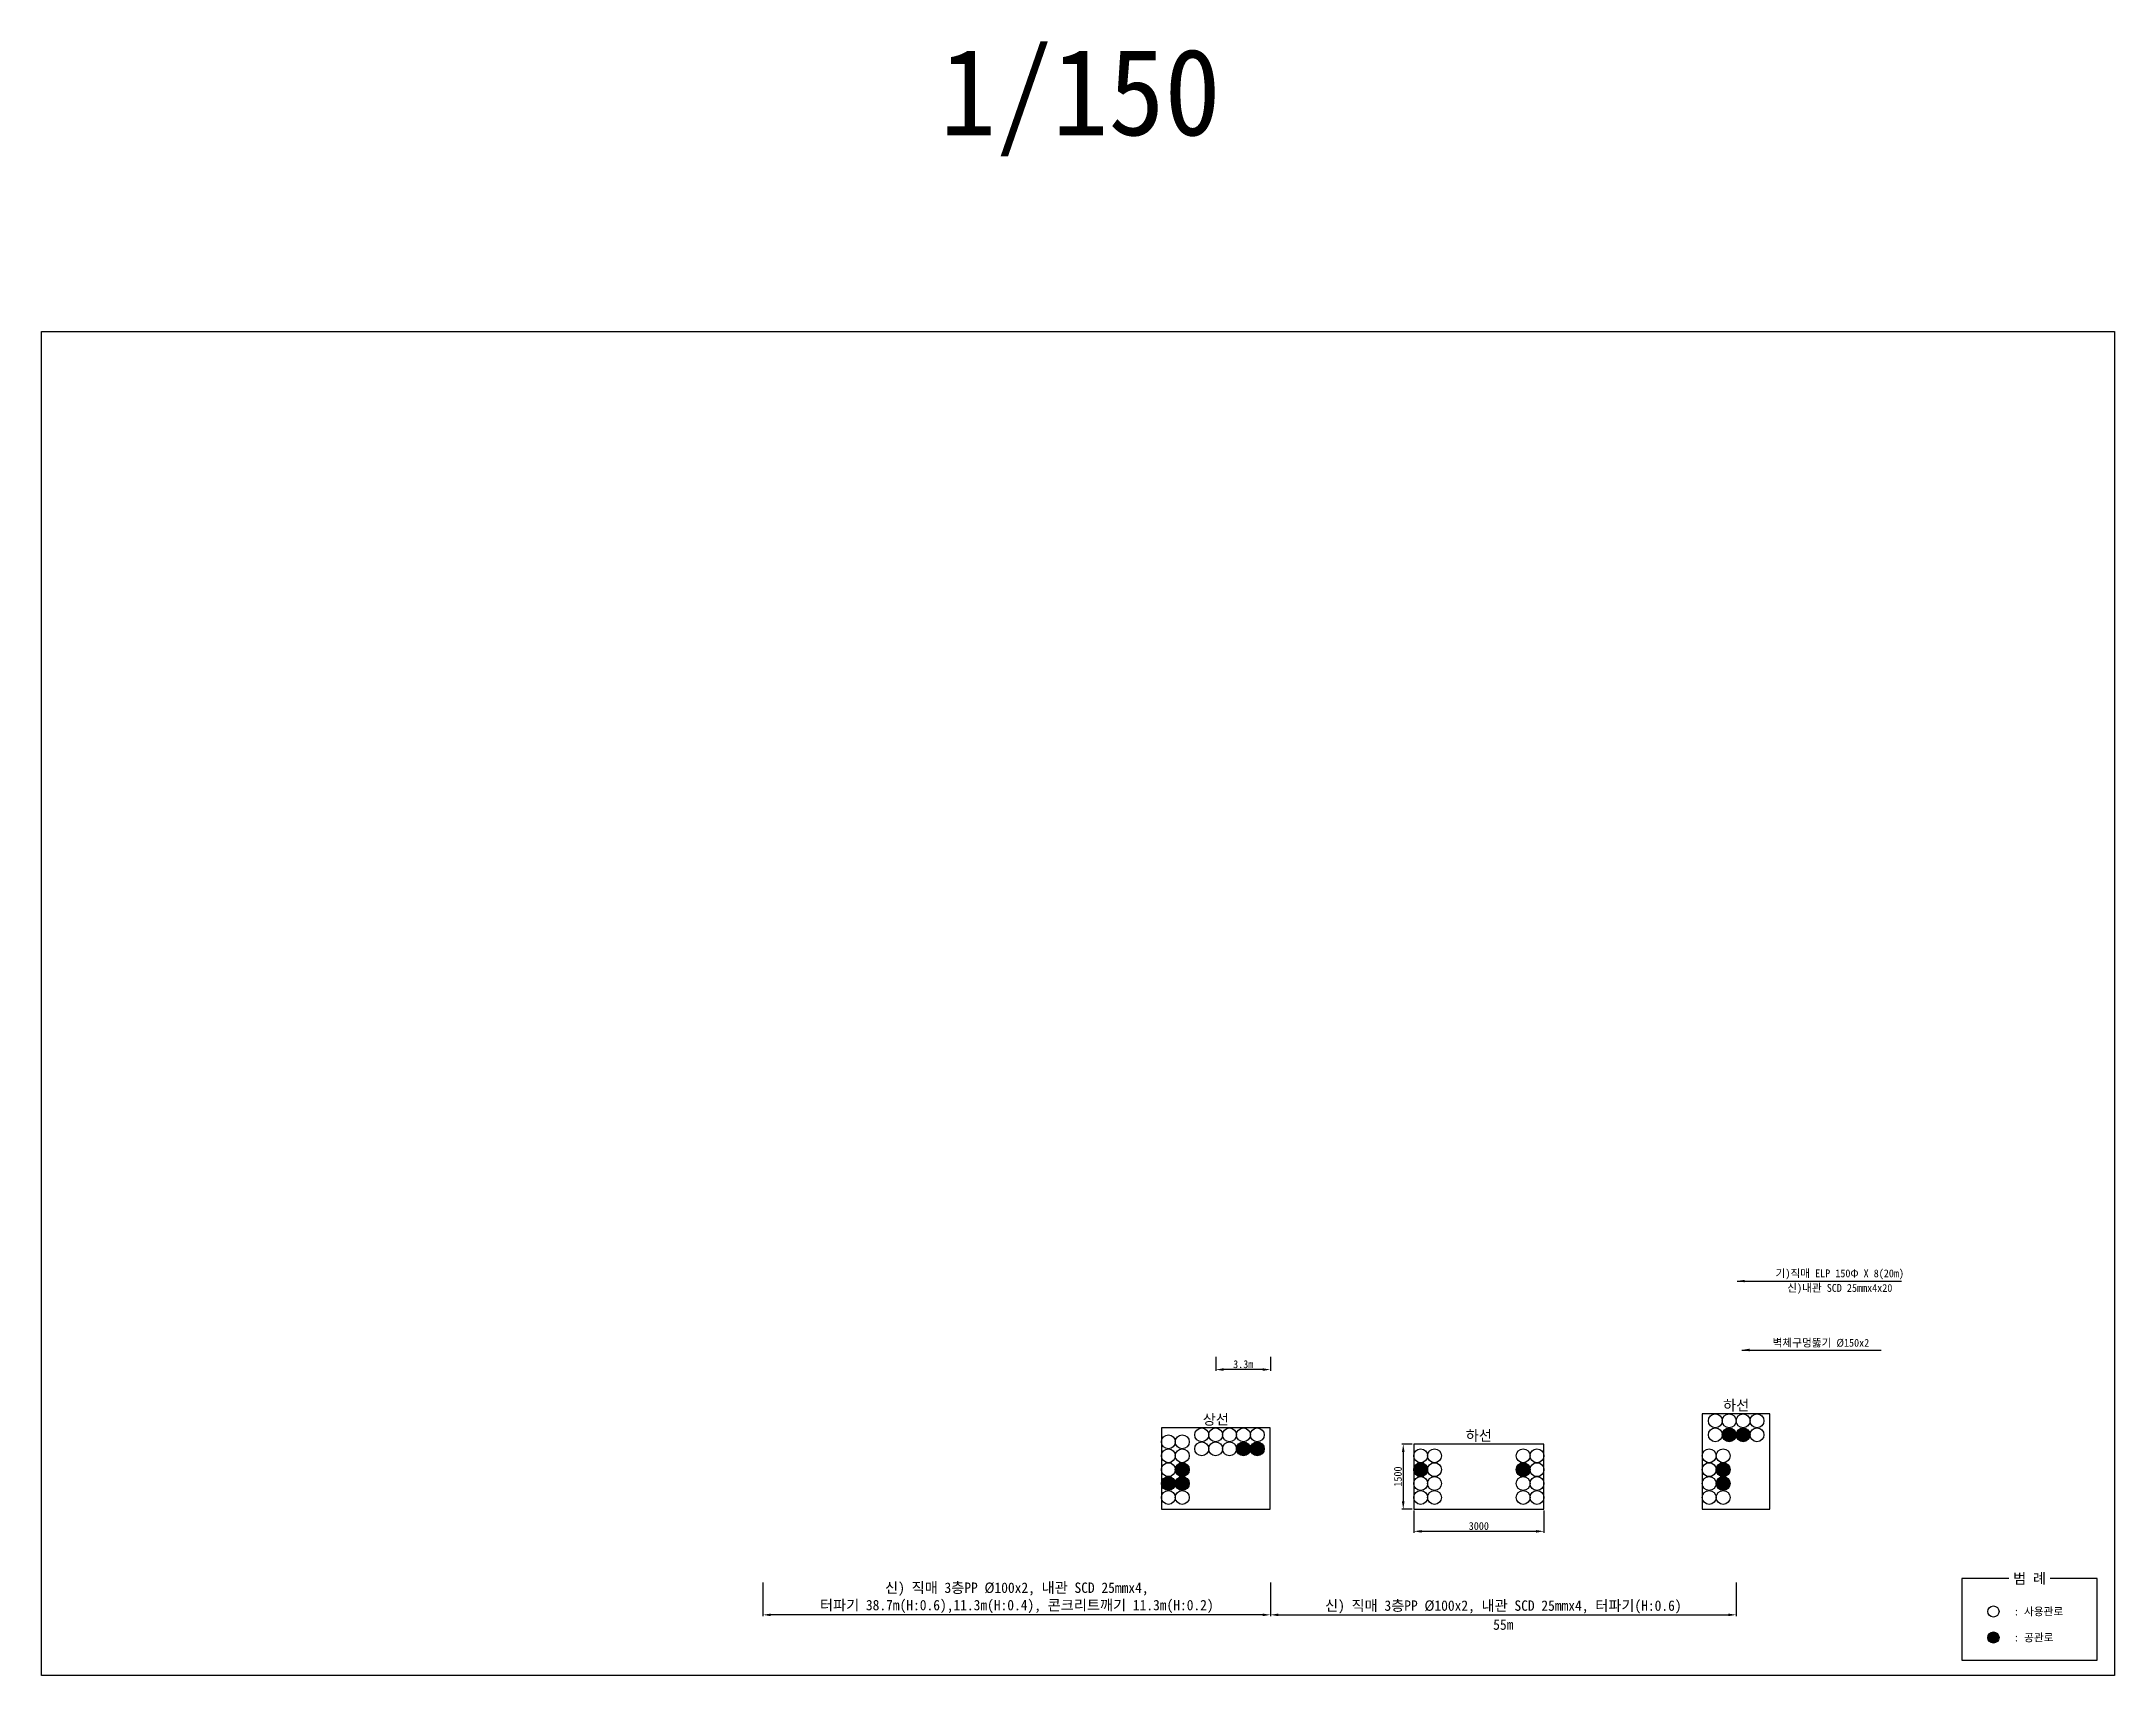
# Model space of a CAD drawing. Header units: millimetres. Extents: x 17866 to 18193, y 67412 to 67509.
# Drawn here: x 17865.9 to 17985.3, y 67413.1 to 67508.1 of the extents above; entities that cross this region are included whole.
import ezdxf
from ezdxf.enums import TextEntityAlignment as Align

# ---------------------------------------------------------------- set-up
doc = ezdxf.new("R2010")
doc.units = ezdxf.units.MM
doc.header["$PDMODE"] = 35
doc.layers.add('TX-PAPR', color=2, linetype='Continuous', plot=False)
for name, color, linetype in [('TZ-DIMS', 1, 'Continuous'), ('TZ-LEAL', 1, 'Continuous'), ('TZ-LEAT', 3, 'Continuous'), ('TZ-LINE', 7, 'Continuous'), ('TZ-TEX2', 3, 'Continuous'), ('TZ-TEXT', 6, 'Continuous')]:
    doc.layers.add(name, color=color, linetype=linetype)
doc.styles.get("Standard").update_dxf_attribs({"font": 'GulimChe.ttf'})
doc.dimstyles.new('D150', dxfattribs={"dimscale": 0.15, "dimtxt": 3, "dimasz": 3, "dimexe": 0.5, "dimexo": 0.5, "dimgap": 0.5, "dimtad": 1, "dimdec": 0, "dimzin": 1, "dimdsep": 46, "dimlunit": 6, "dimtxsty": 'Standard', "dimcen": 1, "dimclrd": 1, "dimclre": 1, "dimclrt": 3, "dimadec": 0, "dimazin": 0, "dimtfac": 1, "dimtdec": 0, "dimtix": 1, "dimtmove": 2, "dimatfit": 3, "dimfxl": 0, "dimtvp": 2, "dimlwd": -1, "dimlwe": -1, "dimarcsym": 0})

msp = doc.modelspace()

# ---------------------------------------------------------------- texts
at = {"layer": 'TZ-LEAT'}
msp.add_text('기)직매 ELP 150Φ X 8(20m)', height=0.45, dxfattribs=at).set_placement((17969.5, 67437.15, 0.23), align=Align.MIDDLE)
at = {"layer": 'TZ-TEX2'}
for s, height, p in [('1/150', 5, (17925.76, 67504.81)), ('상선', 0.6, (17933.56, 67428.77, 0.23)), ('하선', 0.6, (17963.53, 67429.58, 0.23)), ('하선', 0.6, (17948.71, 67427.84, 0.23)), ('범 례', 0.6, (17980.43, 67419.61, 0.23))]:
    msp.add_text(s, height=height, dxfattribs=at).set_placement(p, align=Align.MIDDLE)
for s, p in [(': 사용관로', (17979.53, 67417.7, 0.23)), (': 공관로', (17979.53, 67416.2, 0.23))]:
    msp.add_text(s, height=0.45, dxfattribs=at).set_placement(p, align=Align.MIDDLE_LEFT)
at = {"layer": 'TZ-TEXT'}
msp.add_text('신)내관 SCD 25mmx4x20', height=0.45, rotation=359.9482, dxfattribs=at).set_placement((17969.5, 67436.31, 0.23), align=Align.MIDDLE)
msp.add_text('벽체구멍뚫기 Ø150x2', height=0.45, rotation=359.9482, dxfattribs=at).set_placement((17965.63, 67433.18, 0.23), align=Align.MIDDLE_LEFT)
at = {"layer": 'TZ-TEXT', "ltscale": 2, "insert": (17950.12, 67416.94, 0.23), "char_height": 0.6, "attachment_point": 5}
msp.add_mtext('55m', dxfattribs=at)

# ---------------------------------------------------------------- blocks, each defined once
blk = doc.blocks.new('*D7')
at = {"layer": 'Defpoints', "color": 0, "ltscale": 2}
for p in [(17944.96, 67427.34), (17944.36, 67423.59), (17944.96, 67423.59)]:
    blk.add_point(p, dxfattribs=at)
at = {"layer": 'TZ-DIMS', "color": 1, "ltscale": 2}
for p, q in [((17944.88, 67427.34), (17944.28, 67427.34)), ((17944.36, 67426.89), (17944.36, 67424.04)), ((17944.88, 67423.59), (17944.28, 67423.59))]:
    blk.add_line(p, q, dxfattribs=at)
for points in [[(17944.28, 67426.89), (17944.43, 67426.89), (17944.36, 67427.34)], [(17944.28, 67424.04), (17944.43, 67424.04), (17944.36, 67423.59)]]:
    blk.add_solid(points, dxfattribs=at)
at = {"layer": 'TZ-DIMS', "color": 3, "ltscale": 2, "insert": (17944.05, 67425.47), "char_height": 0.45, "attachment_point": 5, "rotation": 90}
blk.add_mtext('1500', dxfattribs=at)
blk = doc.blocks.new('*D8')
at = {"layer": 'Defpoints', "color": 0, "ltscale": 2}
for p in [(17944.96, 67423.59), (17952.46, 67423.59), (17952.46, 67422.32)]:
    blk.add_point(p, dxfattribs=at)
at = {"layer": 'TZ-DIMS', "color": 1, "ltscale": 2}
for p, q in [((17944.96, 67423.52), (17944.96, 67422.24)), ((17952.46, 67423.52), (17952.46, 67422.24)), ((17945.41, 67422.32), (17952.01, 67422.32))]:
    blk.add_line(p, q, dxfattribs=at)
for points in [[(17945.41, 67422.39), (17945.41, 67422.24), (17944.96, 67422.32)], [(17952.01, 67422.39), (17952.01, 67422.24), (17952.46, 67422.32)]]:
    blk.add_solid(points, dxfattribs=at)
at = {"layer": 'TZ-DIMS', "color": 3, "ltscale": 2, "insert": (17948.71, 67422.62), "char_height": 0.45, "attachment_point": 5}
blk.add_mtext('3000', dxfattribs=at)
blk = doc.blocks.new('*D4')
at = {"layer": 'Defpoints', "color": 0, "ltscale": 2}
for p in [(17933.56, 67432.44), (17936.71, 67432.44), (17933.56, 67431.63)]:
    blk.add_point(p, dxfattribs=at)
at = {"layer": 'TZ-DIMS', "color": 1, "ltscale": 2}
for p, q in [((17933.56, 67432.36), (17933.56, 67431.56)), ((17936.71, 67432.36), (17936.71, 67431.56)), ((17936.26, 67431.63), (17934.01, 67431.63))]:
    blk.add_line(p, q, dxfattribs=at)
for points in [[(17934.01, 67431.71), (17934.01, 67431.56), (17933.56, 67431.63)], [(17936.26, 67431.71), (17936.26, 67431.56), (17936.71, 67431.63)]]:
    blk.add_solid(points, dxfattribs=at)
at = {"layer": 'TZ-DIMS', "color": 3, "ltscale": 2, "insert": (17935.14, 67431.94), "char_height": 0.45, "width": 0.2959, "attachment_point": 5}
blk.add_mtext('3.3m', dxfattribs=at)
blk = doc.blocks.new('*D5')
at = {"layer": 'Defpoints', "color": 0, "ltscale": 2}
for p in [(17936.71, 67419.44), (17963.53, 67419.44), (17963.53, 67417.51)]:
    blk.add_point(p, dxfattribs=at)
at = {"layer": 'TZ-TEXT', "color": 1, "ltscale": 2}
for p, q in [((17936.71, 67419.37), (17936.71, 67417.43)), ((17963.53, 67419.37), (17963.53, 67417.43)), ((17937.16, 67417.51), (17963.08, 67417.51))]:
    blk.add_line(p, q, dxfattribs=at)
for points in [[(17937.16, 67417.58), (17937.16, 67417.43), (17936.71, 67417.51)], [(17963.08, 67417.58), (17963.08, 67417.43), (17963.53, 67417.51)]]:
    blk.add_solid(points, dxfattribs=at)
at = {"layer": 'TZ-TEXT', "color": 3, "ltscale": 2, "insert": (17950.12, 67417.96), "char_height": 0.6, "attachment_point": 5}
blk.add_mtext('{\\C6;신) 직매 3층PP Ø100x2, 내관 SCD 25mmx4, 터파기(H:0.6)}', dxfattribs=at)
blk = doc.blocks.new('*D6')
at = {"layer": 'Defpoints', "color": 0, "ltscale": 2}
for p in [(17907.48, 67419.44), (17936.71, 67419.44), (17907.48, 67417.51)]:
    blk.add_point(p, dxfattribs=at)
at = {"layer": 'TZ-TEXT', "color": 1, "ltscale": 2}
for p, q in [((17907.48, 67419.37), (17907.48, 67417.43)), ((17936.71, 67419.37), (17936.71, 67417.43)), ((17936.26, 67417.51), (17907.93, 67417.51))]:
    blk.add_line(p, q, dxfattribs=at)
for points in [[(17907.93, 67417.58), (17907.93, 67417.43), (17907.48, 67417.51)], [(17936.26, 67417.58), (17936.26, 67417.43), (17936.71, 67417.51)]]:
    blk.add_solid(points, dxfattribs=at)
at = {"layer": 'TZ-TEXT', "color": 3, "ltscale": 2, "insert": (17922.1, 67418.49), "char_height": 0.6, "attachment_point": 5}
blk.add_mtext('{\\C6;신) 직매 3층PP Ø100x2, 내관 SCD 25mmx4,\\P터파기 38.7m(H:0.6),11.3m(H:0.4), 콘크리트깨기 11.3m(H:0.2)}', dxfattribs=at)

# ---------------------------------------------------------------- dimensions: what is measured, and where the dimension line sits
at = {"layer": 'TZ-DIMS', "ltscale": 2}
for base, p1, p2, text, picture, middle in [((17933.56, 67431.63, 0.23), (17936.71, 67432.44, 0.23), (17933.56, 67432.44, 0.23), '<>.3m', '*D4', (17935.14, 67431.94, 0.23)), ((17952.46, 67422.32, 0.23), (17944.96, 67423.59, 0.23), (17952.46, 67423.59, 0.23), '3000', '*D8', (17948.71, 67422.62, 0.23))]:
    dim = msp.add_linear_dim(base=base, p1=p1, p2=p2, text=text, dimstyle='D150', dxfattribs=at)
    dim.commit()
    dim.dimension.update_dxf_attribs({"geometry": picture, "text_midpoint": middle})
dim = msp.add_linear_dim(base=(17944.36, 67423.59, 0.23), p1=(17944.96, 67427.34, 0.23), p2=(17944.96, 67423.59, 0.23), angle=90, text='1500', dimstyle='D150', dxfattribs=at)
dim.commit()
dim.dimension.update_dxf_attribs({"geometry": '*D7', "text_midpoint": (17944.05, 67425.47, 0.23)})
at = {"layer": 'TZ-TEXT', "ltscale": 2}
for base, p2, text, picture, middle in [((17907.48, 67417.51, 0.23), (17907.48, 67419.44, 0.23), '{\\C6;신) 직매 3층PP Ø100x2, 내관 SCD 25mmx4,\\P터파기 38.7m(H:0.6),11.3m(H:0.4), 콘크리트깨기 11.3m(H:0.2)}', '*D6', (17922.1, 67418.49, 0.23)), ((17963.53, 67417.51, 0.23), (17963.53, 67419.44, 0.23), '{\\C6;신) 직매 3층PP Ø100x2, 내관 SCD 25mmx4, 터파기(H:0.6)}', '*D5', (17950.12, 67417.96, 0.23))]:
    dim = msp.add_linear_dim(base=base, p1=(17936.71, 67419.44, 0.23), p2=p2, text=text, dimstyle='D150', override={"dimtxt": 4}, dxfattribs=at)
    dim.commit()
    dim.dimension.update_dxf_attribs({"geometry": picture, "text_midpoint": middle})

# ---------------------------------------------------------------- hatches: boundary and pattern name
at = {"layer": 'TZ-LINE', "ltscale": 2}
h = msp.add_hatch(color=256, dxfattribs=at)
h.dxf.hatch_style = 1
h.paths.add_polyline_path([(17962.73, 67427.88, 1), (17963.53, 67427.88, 1)])
h = msp.add_hatch(color=256, dxfattribs=at)
h.dxf.hatch_style = 1
h.paths.add_polyline_path([(17963.53, 67427.88, 1), (17964.33, 67427.88, 1)])
h = msp.add_hatch(color=256, dxfattribs=at)
h.dxf.hatch_style = 1
h.paths.add_polyline_path([(17934.75, 67427.07, 1), (17935.55, 67427.07, 1)])
h = msp.add_hatch(color=256, dxfattribs=at)
h.dxf.hatch_style = 1
h.paths.add_polyline_path([(17935.55, 67427.07, 1), (17936.35, 67427.07, 1)])
h = msp.add_hatch(color=256, dxfattribs=at)
h.dxf.hatch_style = 1
h.paths.add_polyline_path([(17930.43, 67425.07, 1), (17931.23, 67425.07, 1)])
h = msp.add_hatch(color=256, dxfattribs=at)
h.dxf.hatch_style = 1
h.paths.add_polyline_path([(17931.23, 67425.87, 1), (17932.03, 67425.87, 1)])
h = msp.add_hatch(color=256, dxfattribs=at)
h.dxf.hatch_style = 1
h.paths.add_polyline_path([(17931.23, 67425.07, 1), (17932.03, 67425.07, 1)])
h = msp.add_hatch(color=256, dxfattribs=at)
h.dxf.hatch_style = 1
h.paths.add_polyline_path([(17944.96, 67425.87, 1), (17945.76, 67425.87, 1)])
h = msp.add_hatch(color=256, dxfattribs=at)
h.dxf.hatch_style = 1
h.paths.add_polyline_path([(17950.86, 67425.87, 1), (17951.66, 67425.87, 1)])
h = msp.add_hatch(color=256, dxfattribs=at)
h.dxf.hatch_style = 1
h.paths.add_polyline_path([(17962.38, 67425.87, 1), (17963.18, 67425.87, 1)])
h = msp.add_hatch(color=256, dxfattribs=at)
h.dxf.hatch_style = 1
h.paths.add_polyline_path([(17962.38, 67425.07, 1), (17963.18, 67425.07, 1)])
h = msp.add_hatch(color=256, dxfattribs=at)
h.dxf.hatch_style = 1
h.paths.add_polyline_path([(17978.03, 67416.2, 1), (17978.67, 67416.2, 1)])

# ---------------------------------------------------------------- linework, layer by layer
at = {"layer": 'TX-PAPR'}
msp.add_lwpolyline([(17865.92, 67491.42), (17985.32, 67491.42), (17985.32, 67414.02), (17865.92, 67414.02)], close=True, dxfattribs=at)
at = {"layer": 'TZ-LINE', "ltscale": 2, "elevation": 0.23}
for points in [[(17961.58, 67423.59), (17965.47, 67423.59), (17965.47, 67429.08), (17961.58, 67429.08)], [(17930.43, 67423.59), (17936.69, 67423.59), (17936.69, 67428.27), (17930.43, 67428.27)], [(17944.96, 67423.59), (17952.46, 67423.59), (17952.46, 67427.34), (17944.96, 67427.34)]]:
    msp.add_lwpolyline(points, close=True, dxfattribs=at)
msp.add_lwpolyline([(17979.24, 67419.61), (17976.52, 67419.61), (17976.52, 67414.9), (17984.33, 67414.9), (17984.33, 67419.61), (17981.62, 67419.61)], dxfattribs=at)
at = {"layer": 'TZ-LINE', "ltscale": 2}
for centre, radius in [((17962.33, 67428.68, 0.23), 0.4), ((17963.13, 67428.68, 0.23), 0.4), ((17963.93, 67428.68, 0.23), 0.4), ((17964.73, 67428.68, 0.23), 0.4), ((17930.83, 67427.47, 0.23), 0.4), ((17931.63, 67427.47, 0.23), 0.4), ((17932.75, 67427.87, 0.23), 0.4), ((17933.55, 67427.87, 0.23), 0.4), ((17934.35, 67427.87, 0.23), 0.4), ((17935.15, 67427.87, 0.23), 0.4), ((17935.95, 67427.87, 0.23), 0.4), ((17962.33, 67427.88, 0.23), 0.4), ((17963.13, 67427.88, 0.23), 0.4), ((17963.93, 67427.88, 0.23), 0.4), ((17964.73, 67427.88, 0.23), 0.4), ((17930.83, 67426.67, 0.23), 0.4), ((17931.63, 67426.67, 0.23), 0.4), ((17932.75, 67427.07, 0.23), 0.4), ((17933.55, 67427.07, 0.23), 0.4), ((17934.35, 67427.07, 0.23), 0.4), ((17935.15, 67427.07, 0.23), 0.4), ((17935.95, 67427.07, 0.23), 0.4), ((17945.36, 67426.67, 0.23), 0.4), ((17946.16, 67426.67, 0.23), 0.4), ((17951.26, 67426.67, 0.23), 0.4), ((17952.06, 67426.67, 0.23), 0.4), ((17961.98, 67426.67, 0.23), 0.4), ((17962.78, 67426.67, 0.23), 0.4), ((17930.83, 67425.87, 0.23), 0.4), ((17930.83, 67425.07, 0.23), 0.4), ((17931.63, 67425.87, 0.23), 0.4), ((17931.63, 67425.07, 0.23), 0.4), ((17945.36, 67425.87, 0.23), 0.4), ((17945.36, 67425.07, 0.23), 0.4), ((17946.16, 67425.87, 0.23), 0.4), ((17946.16, 67425.07, 0.23), 0.4), ((17951.26, 67425.87, 0.23), 0.4), ((17951.26, 67425.07, 0.23), 0.4), ((17952.06, 67425.87, 0.23), 0.4), ((17952.06, 67425.07, 0.23), 0.4), ((17961.98, 67425.87, 0.23), 0.4), ((17961.98, 67425.07, 0.23), 0.4), ((17962.78, 67425.87, 0.23), 0.4), ((17962.78, 67425.07, 0.23), 0.4), ((17930.83, 67424.27, 0.23), 0.4), ((17931.63, 67424.27, 0.23), 0.4), ((17945.36, 67424.27, 0.23), 0.4), ((17946.16, 67424.27, 0.23), 0.4), ((17951.26, 67424.27, 0.23), 0.4), ((17952.06, 67424.27, 0.23), 0.4), ((17961.98, 67424.27, 0.23), 0.4), ((17962.78, 67424.27, 0.23), 0.4), ((17978.35, 67417.7, 0.23), 0.32), ((17978.35, 67416.2, 0.23), 0.32)]:
    msp.add_circle(centre, radius, dxfattribs=at)

msp.set_redraw_order([(e.dxf.handle, doc.entitydb.next_handle()) for e in msp.query("TEXT MTEXT ATTDEF DIMENSION ARC_DIMENSION")])  # texts and dimensions are drawn at this point

# ---------------------------------------------------------------- leaders
at = {"layer": 'TZ-LEAL'}
for points in [[(17963.58, 67436.73, 0.23), (17973.06, 67436.73)], [(17963.85, 67432.76, 0.23), (17971.88, 67432.76, 0)]]:
    msp.add_leader(points, dimstyle='D150', dxfattribs=at)

doc.saveas('drawing.dxf')
